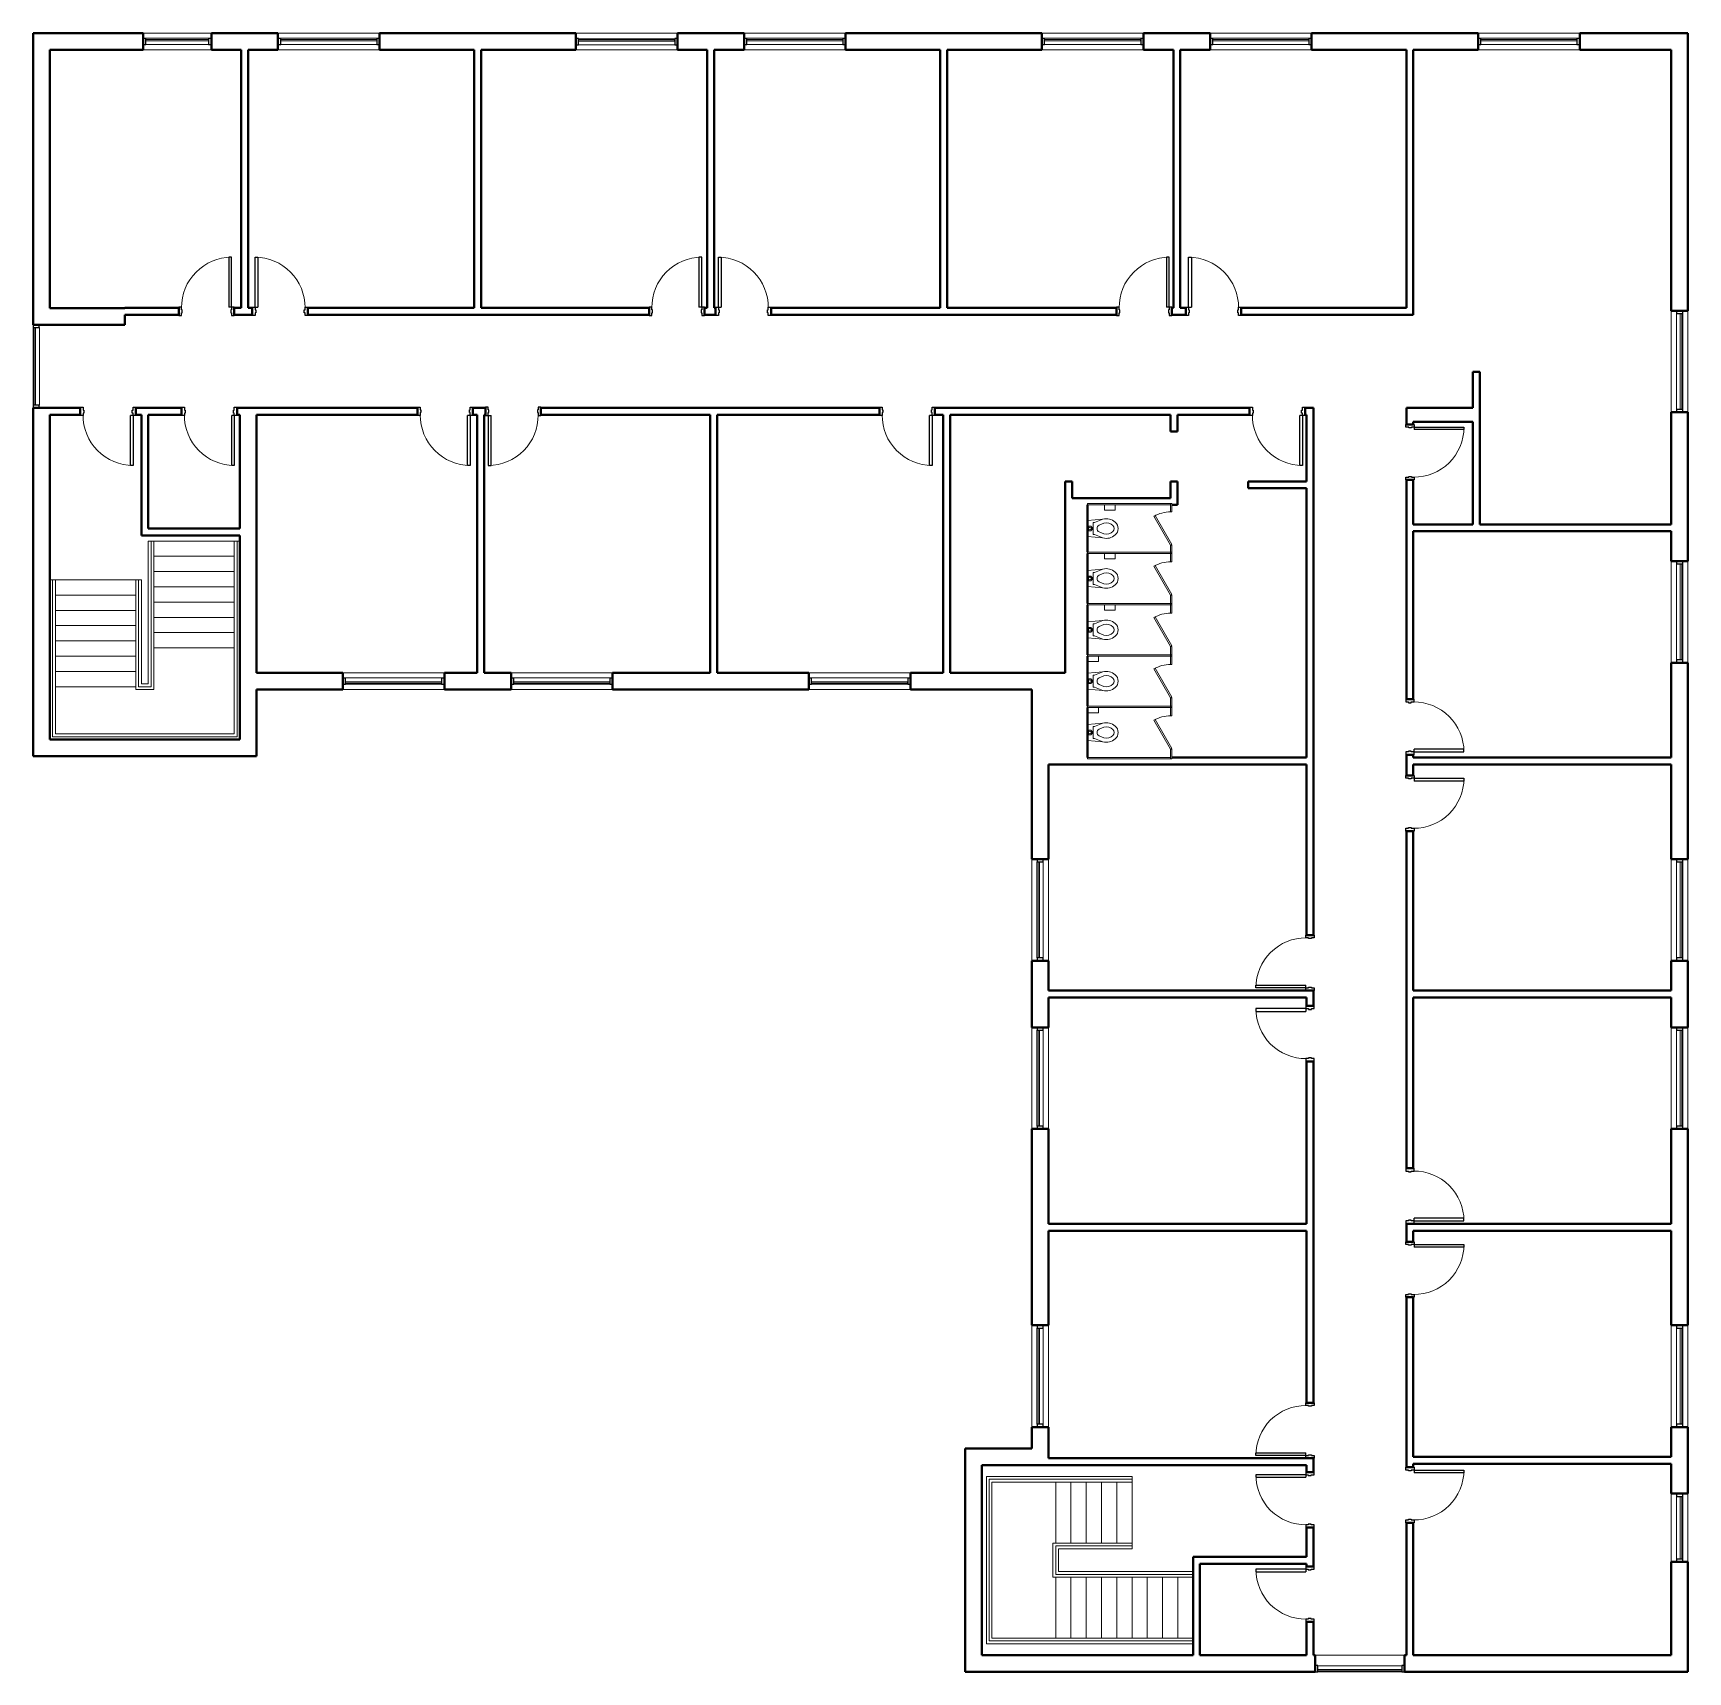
# Model space of a CAD drawing. Header units: inches. Extents: x -1064 to 129, y -175 to 1006.
import ezdxf

# ---------------------------------------------------------------- set-up
doc = ezdxf.new("R2010")
doc.units = ezdxf.units.IN
doc.header["$MEASUREMENT"] = 0
for name, color, linetype, lineweight in [('A-DOOR', 31, 'Continuous', 15), ('A-DOOR-FRAM', 31, 'Continuous', 25), ('A-FLOR-HRAL', 11, 'Continuous', 9), ('A-GLAZ-CURT', 52, 'Continuous', 9), ('A-GLAZ-CWMG', 51, 'Continuous', 9), ('A-WALL', 113, 'Continuous', 15), ('I-WALL', 2, 'Continuous', 15), ('P-SANR-FIXT', 6, 'Continuous', 9), ('Q-SPCQ', 91, 'Continuous', 9), ('S-STRS', 31, 'Continuous', 9)]:
    doc.layers.add(name, color=color, linetype=linetype, lineweight=lineweight)

# ---------------------------------------------------------------- blocks, each defined once
blk = doc.blocks.new('Railing - Railing-5181653-LEVEL 3 Map Export')
at = {"layer": 'A-FLOR-HRAL'}
for p, q in [((-639.9, -977), (-562.9, -977)), ((-639.9, -979), (-639.9, -977)), ((-562.9, -977), (-532.9, -977)), ((-532.9, -977), (-532.9, -990)), ((-639.9, -979), (-562.9, -979)), ((-611.9, -990), (-611.9, -988)), ((-534.9, -988), (-611.9, -988)), ((-532.9, -990), (-611.9, -990)), ((-562.9, -979), (-534.9, -979)), ((-534.9, -979), (-534.9, -988))]:
    blk.add_line(p, q, dxfattribs=at)
blk = doc.blocks.new('Railing - Railing-5181657-LEVEL 3 Map Export')
at = {"layer": 'A-FLOR-HRAL'}
for p, q in [((-639.9, -917), (-562.9, -917)), ((-639.9, -919), (-639.9, -917)), ((-562.9, -917), (-498.9, -917)), ((-498.9, -917), (-498.9, -1050)), ((-639.9, -919), (-562.9, -919)), ((-562.9, -919), (-500.9, -919)), ((-500.9, -919), (-500.9, -1048)), ((-611.9, -1050), (-611.9, -1048)), ((-534.9, -1048), (-611.9, -1048)), ((-500.9, -1048), (-534.9, -1048)), ((-534.9, -1050), (-611.9, -1050)), ((-498.9, -1050), (-534.9, -1050))]:
    blk.add_line(p, q, dxfattribs=at)
blk = doc.blocks.new('Door-Single_CE_ - WD Door-2_ HM Frame-5205959-LEVEL 3 Map Export')
at = {"layer": 'A-DOOR'}
for p, q in [((16, -39), (16, -3)), ((16, -3), (18, -3)), ((18, -3), (18, -39)), ((18, -39), (16, -39))]:
    blk.add_line(p, q, dxfattribs=at)
at = {"layer": 'A-DOOR', "lineweight": 25}
for p, q in [((16, -39), (16, -3)), ((18, -3), (16, -3)), ((18, -3), (18, -39)), ((18, -39), (16, -39))]:
    blk.add_line(p, q, dxfattribs=at)
at = {"layer": 'A-DOOR', "lineweight": 9}
blk.add_arc((18, -3), 36, 179.5, 270, dxfattribs=at)
blk.add_arc((18, -3), 36, 179.5, 270, dxfattribs=at)
blk.add_arc((18, -3), 36, 179.5, 270, dxfattribs=at)
blk.add_arc((18, -3), 36, 179.5, 270, dxfattribs=at)
at = {"layer": 'A-DOOR-FRAM'}
for p, q in [((-20, 3), (-18, 3)), ((-20, -3), (-20, 3)), ((-18, 3), (-18, 1)), ((-18, 1), (-17.5, 1)), ((-17.5, 1), (-17.5, -1)), ((17.5, 1), (18, 1)), ((17.5, -1), (17.5, 1)), ((18, 3), (20, 3)), ((18, 1), (18, 3)), ((20, 3), (20, -3)), ((-18, -3), (-20, -3)), ((-18, -1), (-18, -3)), ((-17.5, -1), (-18, -1)), ((18, -1), (17.5, -1)), ((18, -3), (18, -1)), ((20, -3), (18, -3))]:
    blk.add_line(p, q, dxfattribs=at)
blk = doc.blocks.new('Door-Single_CE_ - WD Door-2_ HM Frame-5205961-LEVEL 3 Map Export')
at = {"layer": 'A-DOOR'}
for p, q in [((18, 39), (16, 39)), ((16, 39), (16, 3)), ((18, 3), (18, 39)), ((16, 3), (18, 3))]:
    blk.add_line(p, q, dxfattribs=at)
at = {"layer": 'A-DOOR', "lineweight": 25}
for p, q in [((18, 39), (16, 39)), ((16, 39), (16, 3)), ((18, 3), (18, 39)), ((18, 3), (16, 3))]:
    blk.add_line(p, q, dxfattribs=at)
at = {"layer": 'A-DOOR', "lineweight": 9}
blk.add_arc((18, 3), 36, 90, 180.5, dxfattribs=at)
blk.add_arc((18, 3), 36, 90, 180.5, dxfattribs=at)
blk.add_arc((18, 3), 36, 90, 180.5, dxfattribs=at)
blk.add_arc((18, 3), 36, 90, 180.5, dxfattribs=at)
at = {"layer": 'A-DOOR-FRAM'}
for p, q in [((-18, 3), (-20, 3)), ((-20, 3), (-20, -3)), ((-18, 1), (-18, 3)), ((-17.5, 1), (-18, 1)), ((-17.5, -1), (-17.5, 1)), ((18, 1), (17.5, 1)), ((17.5, 1), (17.5, -1)), ((20, 3), (18, 3)), ((18, 3), (18, 1)), ((20, -3), (20, 3)), ((-20, -3), (-18, -3)), ((-18, -3), (-18, -1)), ((-18, -1), (-17.5, -1)), ((17.5, -1), (18, -1)), ((18, -1), (18, -3)), ((18, -3), (20, -3))]:
    blk.add_line(p, q, dxfattribs=at)
blk = doc.blocks.new('Door-Single_CE_ - HM Door-2_ HM Frame-5129110-LEVEL 3 Map Export')
at = {"layer": 'A-DOOR'}
for p, q in [((16.25, -39), (16.25, -3)), ((16.25, -3), (18, -3)), ((18, -3), (18, -39)), ((18, -39), (16.25, -39))]:
    blk.add_line(p, q, dxfattribs=at)
at = {"layer": 'A-DOOR', "lineweight": 25}
for p, q in [((16.25, -39), (16.25, -3)), ((18, -3), (16.25, -3)), ((18, -3), (18, -39)), ((18, -39), (16.25, -39))]:
    blk.add_line(p, q, dxfattribs=at)
at = {"layer": 'A-DOOR', "lineweight": 9}
blk.add_arc((18, -3), 36, 179.5, 270, dxfattribs=at)
blk.add_arc((18, -3), 36, 179.5, 270, dxfattribs=at)
blk.add_arc((18, -3), 36, 179.5, 270, dxfattribs=at)
blk.add_arc((18, -3), 36, 179.5, 270, dxfattribs=at)
at = {"layer": 'A-DOOR-FRAM'}
for p, q in [((-20, 3), (-18, 3)), ((-20, -3), (-20, 3)), ((-18, 3), (-18, 0.75)), ((-18, 0.75), (-17.5, 0.75)), ((-17.5, 0.75), (-17.5, -1.25)), ((17.5, 0.75), (18, 0.75)), ((17.5, -1.25), (17.5, 0.75)), ((18, 3), (20, 3)), ((18, 0.75), (18, 3)), ((20, 3), (20, -3)), ((-18, -3), (-20, -3)), ((-18, -1.25), (-18, -3)), ((-17.5, -1.25), (-18, -1.25)), ((18, -1.25), (17.5, -1.25)), ((18, -3), (18, -1.25)), ((20, -3), (18, -3))]:
    blk.add_line(p, q, dxfattribs=at)
blk = doc.blocks.new('Door-Single_CE_ - HM Door-2_ HM Frame-5129600-LEVEL 3 Map Export')
at = {"layer": 'A-DOOR'}
for p, q in [((18, 39), (16.25, 39)), ((16.25, 39), (16.25, 3)), ((18, 3), (18, 39)), ((16.25, 3), (18, 3))]:
    blk.add_line(p, q, dxfattribs=at)
at = {"layer": 'A-DOOR', "lineweight": 25}
for p, q in [((18, 39), (16.25, 39)), ((16.25, 39), (16.25, 3)), ((18, 3), (18, 39)), ((18, 3), (16.25, 3))]:
    blk.add_line(p, q, dxfattribs=at)
at = {"layer": 'A-DOOR', "lineweight": 9}
blk.add_arc((18, 3), 36, 90, 180.5, dxfattribs=at)
blk.add_arc((18, 3), 36, 90, 180.5, dxfattribs=at)
blk.add_arc((18, 3), 36, 90, 180.5, dxfattribs=at)
blk.add_arc((18, 3), 36, 90, 180.5, dxfattribs=at)
at = {"layer": 'A-DOOR-FRAM'}
for p, q in [((-18, 3), (-20, 3)), ((-20, 3), (-20, -3)), ((-18, 1.25), (-18, 3)), ((-17.5, 1.25), (-18, 1.25)), ((-17.5, -0.75), (-17.5, 1.25)), ((18, 1.25), (17.5, 1.25)), ((17.5, 1.25), (17.5, -0.75)), ((20, 3), (18, 3)), ((18, 3), (18, 1.25)), ((20, -3), (20, 3)), ((-20, -3), (-18, -3)), ((-18, -3), (-18, -0.75)), ((-18, -0.75), (-17.5, -0.75)), ((17.5, -0.75), (18, -0.75)), ((18, -0.75), (18, -3)), ((18, -3), (20, -3))]:
    blk.add_line(p, q, dxfattribs=at)
blk = doc.blocks.new('System Panel - zGlazed-5195753-LEVEL 3 Map Export')
at = {"layer": 'A-GLAZ-CURT', "lineweight": 15}
for p, q in [((27.875, 1.5), (-27.875, 1.5)), ((-27.875, 1.5), (-27.875, 0.5)), ((-27.875, 0.5), (27.875, 0.5)), ((27.875, 0.5), (27.875, 1.5))]:
    blk.add_line(p, q, dxfattribs=at)
blk = doc.blocks.new('Rectangular Mullion - 4 1_2_ x 2_ Rectangular_CE_-5195752-LEVEL 3 Map Export')
at = {"layer": 'A-GLAZ-CWMG'}
for p, q in [((-1064, 793.7), (-1064, 737.9)), ((-1059.5, 793.7), (-1059.5, 737.9))]:
    blk.add_line(p, q, dxfattribs=at)
blk = doc.blocks.new('Rectangular Mullion - 4 1_2_ x 2_ Rectangular_CE_-5181224-LEVEL 3 Map Export')
at = {"layer": 'A-GLAZ-CWMG', "lineweight": 25}
for p, q in [((-2, 2.25), (0, 2.25)), ((-2, -2.25), (-2, 2.25)), ((0, 2.25), (0, -2.25)), ((0, -2.25), (-2, -2.25))]:
    blk.add_line(p, q, dxfattribs=at)
blk = doc.blocks.new('Rectangular Mullion - 4 1_2_ x 2_ Rectangular_CE_-5181225-LEVEL 3 Map Export')
at = {"layer": 'A-GLAZ-CWMG', "lineweight": 25}
for p, q in [((0, 2.25), (-2, 2.25)), ((-2, 2.25), (-2, -2.25)), ((0, -2.25), (0, 2.25)), ((-2, -2.25), (0, -2.25))]:
    blk.add_line(p, q, dxfattribs=at)
blk = doc.blocks.new('System Panel - zGlazed-5180696-LEVEL 3 Map Export')
at = {"layer": 'A-GLAZ-CURT', "lineweight": 15}
for p, q in [((22.625, 1.5), (-22.625, 1.5)), ((-22.625, 1.5), (-22.625, 0.5)), ((-22.625, 0.5), (22.625, 0.5)), ((22.625, 0.5), (22.625, 1.5))]:
    blk.add_line(p, q, dxfattribs=at)
blk = doc.blocks.new('Rectangular Mullion - 4 1_2_ x 2_ Rectangular_CE_-5139368-LEVEL 3 Map Export')
at = {"layer": 'A-GLAZ-CWMG'}
for p, q in [((-937.5, 1002.2), (-982.8, 1002.2)), ((-937.5, 997.7), (-982.8, 997.7))]:
    blk.add_line(p, q, dxfattribs=at)
blk = doc.blocks.new('Rectangular Mullion - 4 1_2_ x 2_ Rectangular_CE_-5180646-LEVEL 3 Map Export')
at = {"layer": 'A-GLAZ-CWMG', "lineweight": 25}
for p, q in [((-2, 2.25), (0, 2.25)), ((-2, -2.25), (-2, 2.25)), ((0, 2.25), (0, -2.25)), ((0, -2.25), (-2, -2.25))]:
    blk.add_line(p, q, dxfattribs=at)
blk = doc.blocks.new('Rectangular Mullion - 4 1_2_ x 2_ Rectangular_CE_-5180647-LEVEL 3 Map Export')
at = {"layer": 'A-GLAZ-CWMG', "lineweight": 25}
for p, q in [((0, 2.25), (-2, 2.25)), ((-2, 2.25), (-2, -2.25)), ((0, -2.25), (0, 2.25)), ((-2, -2.25), (0, -2.25))]:
    blk.add_line(p, q, dxfattribs=at)
blk = doc.blocks.new('System Panel - zGlazed-5180645-LEVEL 3 Map Export')
at = {"layer": 'A-GLAZ-CURT', "lineweight": 15}
for p, q in [((34.625, 1.5), (-34.625, 1.5)), ((-34.625, 1.5), (-34.625, 0.5)), ((-34.625, 0.5), (34.625, 0.5)), ((34.625, 0.5), (34.625, 1.5))]:
    blk.add_line(p, q, dxfattribs=at)
blk = doc.blocks.new('Rectangular Mullion - 4 1_2_ x 2_ Rectangular_CE_-5139571-LEVEL 3 Map Export')
at = {"layer": 'A-GLAZ-CWMG'}
for p, q in [((-816.3, 1002.2), (-885.5, 1002.2)), ((-816.3, 997.7), (-885.5, 997.7))]:
    blk.add_line(p, q, dxfattribs=at)
blk = doc.blocks.new('System Panel - zGlazed-5196607-LEVEL 3 Map Export')
at = {"layer": 'A-GLAZ-CURT', "lineweight": 15}
for p, q in [((30.25, 1.5), (-30.25, 1.5)), ((-30.25, 1.5), (-30.25, 0.5)), ((-30.25, 0.5), (30.25, 0.5)), ((30.25, 0.5), (30.25, 1.5))]:
    blk.add_line(p, q, dxfattribs=at)
blk = doc.blocks.new('Rectangular Mullion - 4 1_2_ x 2_ Rectangular_CE_-5196606-LEVEL 3 Map Export')
at = {"layer": 'A-GLAZ-CWMG'}
for p, q in [((-137.8, -170.6), (-77.3, -170.6)), ((-137.8, -175.1), (-77.3, -175.1))]:
    blk.add_line(p, q, dxfattribs=at)
blk = doc.blocks.new('Railing - Railing-5196301-LEVEL 3 Map Export')
at = {"layer": 'A-FLOR-HRAL'}
for p, q in [((104.8, -227.8), (104.8, -326.8)), ((106.8, -227.8), (106.8, -326.8)), ((82.3, -271.8), (84.3, -271.8)), ((82.3, -328.8), (82.3, -271.8)), ((84.3, -326.8), (84.3, -271.8)), ((106.8, -328.8), (82.3, -328.8)), ((104.8, -326.8), (84.3, -326.8)), ((106.8, -326.8), (106.8, -328.8))]:
    blk.add_line(p, q, dxfattribs=at)
blk = doc.blocks.new('Railing - Railing-5196305-LEVEL 3 Map Export')
at = {"layer": 'A-FLOR-HRAL'}
for p, q in [((150.8, -227.8), (150.8, -326.8)), ((152.8, -227.8), (152.8, -326.8)), ((36.3, -271.8), (38.3, -271.8)), ((36.3, -326.8), (36.3, -271.8)), ((38.3, -326.8), (38.3, -271.8)), ((36.3, -374.8), (36.3, -326.8)), ((38.3, -372.8), (38.3, -326.8)), ((150.8, -326.8), (150.8, -372.8)), ((152.8, -326.8), (152.8, -374.8)), ((152.8, -374.8), (36.3, -374.8)), ((150.8, -372.8), (38.3, -372.8))]:
    blk.add_line(p, q, dxfattribs=at)
blk = doc.blocks.new('Toilet_Stall_Std_CE_ - Adj-5183610-LEVEL 3 Map Export')
at = {"layer": 'Q-SPCQ'}
for p, q in [((-12, 81), (-19, 81)), ((-19, 81), (-19, 80)), ((-19, 80), (-19, 20)), ((-19, 80), (-12, 80)), ((-18, 20), (-18, 80)), ((-12, 80), (-12, 81)), ((11.5, 80.9), (-9.3, 68.9)), ((-8.8, 68), (12, 80)), ((12, 80), (11.5, 80.9)), ((12, 81), (12, 80)), ((19, 81), (12, 81)), ((12, 80), (19, 80)), ((18, 80), (18, 20)), ((19, 80), (19, 81)), ((19, 20), (19, 80)), ((-9.3, 68.9), (-8.8, 68)), ((-19, 20), (-18, 20)), ((18, 20), (19, 20))]:
    blk.add_line(p, q, dxfattribs=at)
blk.add_arc((12, 80), 24, 180, 210, dxfattribs=at)
blk = doc.blocks.new('RR Access_Toilet Napkin Disposal_CE_ - SND-1-888218-LEVEL 3 Map Export')
at = {"layer": 'Q-SPCQ'}
for p, q in [((-3.75, 3.8125), (-3.75, 0)), ((-3.75, 0), (-3.75, 3.8125)), ((-3.75, 0), (3.75, 0)), ((-3.75, 0), (3.75, 0)), ((3.75, 0), (-3.75, 0)), ((3.75, 0), (3.75, 3.8125)), ((3.75, 0), (3.75, 3.8125)), ((3.75, 3.8125), (3.75, 0))]:
    blk.add_line(p, q, dxfattribs=at)
blk = doc.blocks.new('Toilet_Wall Hung_CE_ - STN-888222-LEVEL 3 Map Export')
at = {"layer": 'P-SANR-FIXT', "color": 8}
for p, q in [((-5.8, 0), (-6.7, -11.1)), ((-6.7, -11.1), (-5.8, 0)), ((-6.7, -11.1), (-4.3, -5.1)), ((-4.3, -4.3), (4.3, -4.3)), ((-4.3, -5.1), (-4.3, -4.3)), ((-3.9, -12), (-2.5, -8.5)), ((3.9, -12), (2.5, -8.5)), ((4.3, -4.3), (4.3, -5.1)), ((6.7, -11.1), (4.3, -5.1)), ((6.7, -11.1), (5.8, 0)), ((6.7, -11.1), (5.8, 0))]:
    blk.add_line(p, q, dxfattribs=at)
for centre, radius, start, end in [((2.6, -13.7), 9.68, 164.0703, 221.9297), ((0, -9.9), 2.85, 29.2965, 150.7035), ((0, -1.8), 1.77, 0, 180), ((0, -1.8), 1.75, 90, 238.6546), ((0, -1.8), 1.77, 180, 0), ((0, -1.8), 0.97, 90, 270), ((0, -1.8), 1.75, 242.3257, 267.223), ((0, -1.8), 1.75, 300.6426, 90), ((0, -1.8), 0.97, 270, 90), ((0, -1.8), 1.75, 272.6686, 297.9922), ((-2.6, -13.7), 9.68, 318.0703, 15.9297), ((0, -16), 6.23, 221.9297, 318.0703), ((2.6, -13.7), 6.68, 165.3091, 225.452), ((0, -16.3), 3.01, 225.452, 315.452), ((-2.6, -13.7), 6.68, 314.548, 14.6909)]:
    blk.add_arc(centre, radius, start, end, dxfattribs=at)
blk = doc.blocks.new('Toilet_Stall_Std_CE_ - Adj-5183939-LEVEL 3 Map Export')
at = {"layer": 'Q-SPCQ'}
for p, q in [((-12, 69), (-19, 69)), ((-19, 69), (-19, 68)), ((-19, 68), (-19, 8)), ((-19, 68), (-12, 68)), ((-18, 8), (-18, 68)), ((-12, 68), (-12, 69)), ((11.5, 68.9), (-9.3, 56.9)), ((-8.8, 56), (12, 68)), ((12, 68), (11.5, 68.9)), ((12, 69), (12, 68)), ((19, 69), (12, 69)), ((12, 68), (19, 68)), ((18, 68), (18, 8)), ((19, 68), (19, 69)), ((19, 8), (19, 68)), ((-9.3, 56.9), (-8.8, 56)), ((-19, 8), (-18, 8)), ((18, 8), (19, 8))]:
    blk.add_line(p, q, dxfattribs=at)
blk.add_arc((12, 68), 24, 180, 210, dxfattribs=at)
blk = doc.blocks.new('Toilet_Stall_Std_CE_ - Adj-5195183-LEVEL 3 Map Export')
at = {"layer": 'Q-SPCQ'}
for p, q in [((-12, 69), (-18, 69)), ((-18, 69), (-18, 68)), ((-18, 68), (-18, 8)), ((-18, 68), (-12, 68)), ((-17, 8), (-17, 68)), ((-12, 68), (-12, 69)), ((11.5, 68.9), (-9.3, 56.9)), ((-8.8, 56), (12, 68)), ((12, 68), (11.5, 68.9)), ((12, 69), (12, 68)), ((18, 69), (12, 69)), ((12, 68), (18, 68)), ((17, 68), (17, 8)), ((18, 68), (18, 69)), ((18, 8), (18, 68)), ((-9.3, 56.9), (-8.8, 56)), ((-18, 8), (-17, 8)), ((17, 8), (18, 8))]:
    blk.add_line(p, q, dxfattribs=at)
blk.add_arc((12, 68), 24, 180, 210, dxfattribs=at)

msp = doc.modelspace()

# ---------------------------------------------------------------- linework, layer by layer
at = {"layer": 'A-WALL', "lineweight": 40}
for p, q in [((-1064, 1005.9), (-1064, 795.7)), ((-984.8, 1005.9), (-1064, 1005.9)), ((-984.8, 993.9), (-984.8, 1005.9)), ((-887.5, 1005.9), (-935.5, 1005.9)), ((-935.5, 1005.9), (-935.5, 993.9)), ((-887.5, 993.9), (-887.5, 1005.9)), ((-672.8, 1005.9), (-814.3, 1005.9)), ((-814.3, 1005.9), (-814.3, 993.9)), ((-672.8, 993.9), (-672.8, 1005.9)), ((-551.5, 1005.9), (-599.5, 1005.9)), ((-599.5, 1005.9), (-599.5, 993.9)), ((-551.5, 993.9), (-551.5, 1005.9)), ((-336.8, 1005.9), (-478.3, 1005.9)), ((-478.3, 1005.9), (-478.3, 993.9)), ((-336.8, 993.9), (-336.8, 1005.9)), ((-215.5, 1005.9), (-263.5, 1005.9)), ((-263.5, 1005.9), (-263.5, 993.9)), ((-215.5, 993.9), (-215.5, 1005.9)), ((-22.3, 1005.9), (-142.3, 1005.9)), ((-142.3, 1005.9), (-142.3, 993.9)), ((-22.3, 993.9), (-22.3, 1005.9)), ((129, 1005.9), (51, 1005.9)), ((51, 1005.9), (51, 993.9)), ((129, 805.9), (129, 1005.9)), ((-1052, 807.7), (-1052, 993.9)), ((-1052, 993.9), (-984.8, 993.9)), ((-935.5, 993.9), (-914, 993.9)), ((-909, 993.9), (-887.5, 993.9)), ((-814.3, 993.9), (-746, 993.9)), ((-741, 993.9), (-672.8, 993.9)), ((-599.5, 993.9), (-578, 993.9)), ((-573, 993.9), (-551.5, 993.9)), ((-478.3, 993.9), (-410, 993.9)), ((-405, 993.9), (-336.8, 993.9)), ((-263.5, 993.9), (-242, 993.9)), ((-237, 993.9), (-215.5, 993.9)), ((-142.3, 993.9), (-74, 993.9)), ((-69, 993.9), (-22.3, 993.9)), ((51, 993.9), (117, 993.9)), ((117, 993.9), (117, 805.9)), ((-998, 807.7), (-1052, 807.7)), ((-998, 795.7), (-998, 802.9)), ((117, 805.9), (129, 805.9)), ((-1064, 795.7), (-998, 795.7)), ((-1052, 735.9), (-1064, 735.9)), ((-1064, 735.9), (-1064, 484.9)), ((-1052, 496.9), (-1052, 730.9)), ((-915, 730.9), (-915, 648.9)), ((-903, 544.9), (-903, 730.9)), ((-26, 735.9), (-74, 735.9)), ((-74, 735.9), (-74, 725.9)), ((117, 732.7), (117, 651.9)), ((129, 732.7), (117, 732.7)), ((129, 625.4), (129, 732.7)), ((-69, 725.9), (-26, 725.9)), ((-320, 670.9), (-320, 544.9)), ((-304, 670.9), (-315, 670.9)), ((-304, 631.9), (-304, 665.9)), ((117, 646.9), (117, 625.4)), ((-915, 643.9), (-915, 496.9)), ((-304, 594.9), (-304, 630.9)), ((117, 625.4), (129, 625.4)), ((-304, 557.9), (-304, 593.9)), ((-304, 520.9), (-304, 556.9)), ((117, 552.2), (117, 483.9)), ((129, 552.2), (117, 552.2)), ((129, 410.7), (129, 552.2)), ((-840.8, 544.9), (-903, 544.9)), ((-840.8, 532.9), (-840.8, 544.9)), ((-743.9, 544.9), (-767.5, 544.9)), ((-767.5, 544.9), (-767.5, 532.9)), ((-719.5, 544.9), (-738.9, 544.9)), ((-719.5, 532.9), (-719.5, 544.9)), ((-575.9, 544.9), (-646.3, 544.9)), ((-646.3, 544.9), (-646.3, 532.9)), ((-504.8, 544.9), (-570.9, 544.9)), ((-504.8, 532.9), (-504.8, 544.9)), ((-407.9, 544.9), (-431.5, 544.9)), ((-431.5, 544.9), (-431.5, 532.9)), ((-320, 544.9), (-402.9, 544.9)), ((-903, 532.9), (-840.8, 532.9)), ((-903, 484.9), (-903, 532.9)), ((-767.5, 532.9), (-719.5, 532.9)), ((-646.3, 532.9), (-504.8, 532.9)), ((-431.5, 532.9), (-344, 532.9)), ((-344, 532.9), (-344, 410.7)), ((-304, 483.9), (-304, 519.9)), ((-915, 496.9), (-1052, 496.9)), ((-1064, 484.9), (-903, 484.9)), ((-332, 410.7), (-332, 478.9)), ((117, 478.9), (117, 410.7)), ((-344, 410.7), (-332, 410.7)), ((117, 410.7), (129, 410.7)), ((-332, 337.4), (-344, 337.4)), ((-344, 337.4), (-344, 289.4)), ((-332, 315.9), (-332, 337.4)), ((117, 337.4), (117, 315.9)), ((129, 337.4), (117, 337.4)), ((129, 289.4), (129, 337.4)), ((-332, 289.4), (-332, 310.9)), ((117, 310.9), (117, 289.4)), ((-344, 289.4), (-332, 289.4)), ((117, 289.4), (129, 289.4)), ((-332, 216.2), (-344, 216.2)), ((-344, 216.2), (-344, 74.7)), ((-332, 147.9), (-332, 216.2)), ((117, 216.2), (117, 147.9)), ((129, 216.2), (117, 216.2)), ((129, 74.7), (129, 216.2)), ((-332, 74.7), (-332, 142.9)), ((117, 142.9), (117, 74.7)), ((-344, 74.7), (-332, 74.7)), ((117, 74.7), (129, 74.7)), ((-332, 1.4), (-344, 1.4)), ((-344, 1.4), (-344, -14.1)), ((-332, -21.1), (-332, 1.4)), ((117, 1.4), (117, -20.1)), ((129, 1.4), (117, 1.4)), ((129, -46.6), (129, 1.4)), ((-392, -14.1), (-392, -175.1)), ((-344, -14.1), (-392, -14.1)), ((-380, -163.1), (-380, -26.1)), ((-380, -26.1), (-332, -26.1)), ((117, -25.1), (117, -46.6)), ((117, -46.6), (129, -46.6)), ((117, -95.8), (117, -163.1)), ((129, -95.8), (117, -95.8)), ((129, -175.1), (129, -95.8)), ((-227.8, -163.1), (-380, -163.1)), ((-146, -163.1), (-222.8, -163.1)), ((-139.8, -163.1), (-141, -163.1)), ((-139.8, -175.1), (-139.8, -163.1)), ((-74, -163.1), (-75.3, -163.1)), ((-75.3, -163.1), (-75.3, -175.1)), ((117, -163.1), (-69, -163.1)), ((-392, -175.1), (-139.8, -175.1)), ((-75.3, -175.1), (129, -175.1))]:
    msp.add_line(p, q, dxfattribs=at)
at = {"layer": 'A-WALL'}
for p, q in [((-984.8, 1005.9), (-935.5, 1005.9)), ((-887.5, 1005.9), (-814.3, 1005.9)), ((-672.8, 1005.9), (-599.5, 1005.9)), ((-551.5, 1005.9), (-478.3, 1005.9)), ((-336.8, 1005.9), (-263.5, 1005.9)), ((-215.5, 1005.9), (-142.3, 1005.9)), ((-22.3, 1005.9), (51, 1005.9)), ((-935.5, 993.9), (-984.8, 993.9)), ((-814.3, 993.9), (-887.5, 993.9)), ((-599.5, 993.9), (-672.8, 993.9)), ((-478.3, 993.9), (-551.5, 993.9)), ((-263.5, 993.9), (-336.8, 993.9)), ((-142.3, 993.9), (-215.5, 993.9)), ((51, 993.9), (-22.3, 993.9)), ((117, 732.7), (117, 805.9)), ((129, 805.9), (129, 732.7)), ((117, 552.2), (117, 625.4)), ((129, 625.4), (129, 552.2)), ((-840.8, 544.9), (-767.5, 544.9)), ((-719.5, 544.9), (-646.3, 544.9)), ((-504.8, 544.9), (-431.5, 544.9)), ((-767.5, 532.9), (-840.8, 532.9)), ((-646.3, 532.9), (-719.5, 532.9)), ((-431.5, 532.9), (-504.8, 532.9)), ((-344, 337.4), (-344, 410.7)), ((-332, 410.7), (-332, 337.4)), ((117, 337.4), (117, 410.7)), ((129, 410.7), (129, 337.4)), ((-344, 216.2), (-344, 289.4)), ((-332, 289.4), (-332, 216.2)), ((117, 216.2), (117, 289.4)), ((129, 289.4), (129, 216.2)), ((-344, 1.4), (-344, 74.7)), ((-332, 74.7), (-332, 1.4)), ((117, 1.4), (117, 74.7)), ((129, 74.7), (129, 1.4)), ((117, -95.8), (117, -46.6)), ((129, -46.6), (129, -95.8)), ((-139.8, -163.1), (-75.3, -163.1))]:
    msp.add_line(p, q, dxfattribs=at)
at = {"layer": 'I-WALL', "lineweight": 40}
for p, q in [((-914, 993.9), (-914, 807.9)), ((-909, 807.9), (-909, 993.9)), ((-746, 993.9), (-746, 807.9)), ((-741, 807.9), (-741, 993.9)), ((-578, 993.9), (-578, 807.9)), ((-573, 807.9), (-573, 993.9)), ((-410, 993.9), (-410, 807.9)), ((-405, 807.9), (-405, 993.9)), ((-242, 993.9), (-242, 807.9)), ((-237, 807.9), (-237, 993.9)), ((-74, 993.9), (-74, 807.9)), ((-69, 802.9), (-69, 993.9)), ((-959, 807.9), (-998, 807.9)), ((-998, 807.9), (-998, 807.7)), ((-998, 802.9), (-959, 802.9)), ((-959, 802.9), (-959, 807.9)), ((-914, 807.9), (-919, 807.9)), ((-919, 807.9), (-919, 802.9)), ((-919, 802.9), (-906, 802.9)), ((-906, 807.9), (-909, 807.9)), ((-906, 802.9), (-906, 807.9)), ((-746, 807.9), (-866, 807.9)), ((-866, 807.9), (-866, 802.9)), ((-866, 802.9), (-620, 802.9)), ((-620, 807.9), (-741, 807.9)), ((-620, 802.9), (-620, 807.9)), ((-578, 807.9), (-580, 807.9)), ((-580, 807.9), (-580, 802.9)), ((-580, 802.9), (-572, 802.9)), ((-572, 807.9), (-573, 807.9)), ((-572, 802.9), (-572, 807.9)), ((-410, 807.9), (-532, 807.9)), ((-532, 807.9), (-532, 802.9)), ((-532, 802.9), (-283, 802.9)), ((-283, 807.9), (-405, 807.9)), ((-283, 802.9), (-283, 807.9)), ((-242, 807.9), (-243, 807.9)), ((-243, 807.9), (-243, 802.9)), ((-243, 802.9), (-233, 802.9)), ((-233, 807.9), (-237, 807.9)), ((-233, 802.9), (-233, 807.9)), ((-74, 807.9), (-193, 807.9)), ((-193, 807.9), (-193, 802.9)), ((-193, 802.9), (-69, 802.9)), ((-26, 761.9), (-26, 735.9)), ((-21, 761.9), (-26, 761.9)), ((-21, 651.9), (-21, 761.9)), ((-1030, 735.9), (-1052, 735.9)), ((-1052, 730.9), (-1030, 730.9)), ((-1030, 730.9), (-1030, 735.9)), ((-957, 735.9), (-990, 735.9)), ((-990, 735.9), (-990, 730.9)), ((-990, 730.9), (-986, 730.9)), ((-986, 730.9), (-986, 643.9)), ((-981, 730.9), (-957, 730.9)), ((-981, 648.9), (-981, 730.9)), ((-957, 730.9), (-957, 735.9)), ((-786.9, 735.9), (-917, 735.9)), ((-917, 735.9), (-917, 730.9)), ((-917, 730.9), (-915, 730.9)), ((-903, 730.9), (-786.9, 730.9)), ((-786.9, 730.9), (-786.9, 735.9)), ((-737.9, 735.9), (-746.9, 735.9)), ((-746.9, 735.9), (-746.9, 730.9)), ((-746.9, 730.9), (-743.9, 730.9)), ((-743.9, 730.9), (-743.9, 544.9)), ((-738.9, 730.9), (-737.9, 730.9)), ((-738.9, 544.9), (-738.9, 730.9)), ((-737.9, 730.9), (-737.9, 735.9)), ((-453.9, 735.9), (-697.9, 735.9)), ((-697.9, 735.9), (-697.9, 730.9)), ((-697.9, 730.9), (-575.9, 730.9)), ((-575.9, 730.9), (-575.9, 544.9)), ((-570.9, 730.9), (-453.9, 730.9)), ((-570.9, 544.9), (-570.9, 730.9)), ((-453.9, 730.9), (-453.9, 735.9)), ((-187, 735.9), (-413.9, 735.9)), ((-413.9, 735.9), (-413.9, 730.9)), ((-413.9, 730.9), (-407.9, 730.9)), ((-407.9, 730.9), (-407.9, 544.9)), ((-402.9, 730.9), (-244, 730.9)), ((-402.9, 544.9), (-402.9, 730.9)), ((-244, 730.9), (-244, 718.9)), ((-239, 730.9), (-187, 730.9)), ((-239, 718.9), (-239, 730.9)), ((-187, 730.9), (-187, 735.9)), ((-141, 735.9), (-147, 735.9)), ((-147, 735.9), (-147, 730.9)), ((-147, 730.9), (-146, 730.9)), ((-146, 730.9), (-146, 682.9)), ((-141, 355.9), (-141, 735.9)), ((-244, 718.9), (-239, 718.9)), ((-74, 725.9), (-74, 723.9)), ((-74, 723.9), (-69, 723.9)), ((-69, 723.9), (-69, 725.9)), ((-26, 725.9), (-26, 651.9)), ((-315, 682.9), (-320, 682.9)), ((-320, 682.9), (-320, 670.9)), ((-315, 670.9), (-315, 682.9)), ((-244, 682.9), (-244, 670.9)), ((-239, 682.9), (-244, 682.9)), ((-239, 665.9), (-239, 682.9)), ((-146, 682.9), (-188, 682.9)), ((-188, 682.9), (-188, 677.9)), ((-69, 683.9), (-74, 683.9)), ((-74, 683.9), (-74, 525.9)), ((-69, 651.9), (-69, 683.9)), ((-244, 670.9), (-304, 670.9)), ((-188, 677.9), (-146, 677.9)), ((-146, 677.9), (-146, 483.9)), ((-243, 665.9), (-239, 665.9)), ((-915, 648.9), (-981, 648.9)), ((-26, 651.9), (-69, 651.9)), ((-69, 525.9), (-69, 646.9)), ((-69, 646.9), (117, 646.9)), ((117, 651.9), (-21, 651.9)), ((-986, 643.9), (-915, 643.9)), ((-74, 525.9), (-69, 525.9)), ((-332, 478.9), (-146, 478.9)), ((-146, 483.9), (-243, 483.9)), ((-146, 478.9), (-146, 355.9)), ((-69, 485.9), (-74, 485.9)), ((-74, 485.9), (-74, 470.9)), ((-69, 483.9), (-69, 485.9)), ((117, 483.9), (-69, 483.9)), ((-69, 470.9), (-69, 478.9)), ((-69, 478.9), (117, 478.9)), ((-74, 470.9), (-69, 470.9)), ((-69, 430.9), (-74, 430.9)), ((-74, 430.9), (-74, 187.9)), ((-69, 315.9), (-69, 430.9)), ((-146, 355.9), (-141, 355.9)), ((-141, 315.9), (-332, 315.9)), ((-332, 310.9), (-146, 310.9)), ((-146, 310.9), (-146, 304.9)), ((-141, 304.9), (-141, 315.9)), ((117, 315.9), (-69, 315.9)), ((-69, 187.9), (-69, 310.9)), ((-69, 310.9), (117, 310.9)), ((-146, 304.9), (-141, 304.9)), ((-141, 264.9), (-146, 264.9)), ((-146, 264.9), (-146, 147.9)), ((-141, 18.9), (-141, 264.9)), ((-74, 187.9), (-69, 187.9)), ((-146, 147.9), (-332, 147.9)), ((-74, 147.9), (-74, 134.9)), ((117, 147.9), (-74, 147.9)), ((-332, 142.9), (-146, 142.9)), ((-146, 142.9), (-146, 18.9)), ((-74, 134.9), (-69, 134.9)), ((-69, 134.9), (-69, 142.9)), ((-69, 142.9), (117, 142.9)), ((-69, 94.9), (-74, 94.9)), ((-74, 94.9), (-74, -27.6)), ((-69, -20.1), (-69, 94.9)), ((-146, 18.9), (-141, 18.9)), ((-141, -21.1), (-332, -21.1)), ((-141, -31.1), (-141, -21.1)), ((117, -20.1), (-69, -20.1)), ((-332, -26.1), (-146, -26.1)), ((-146, -26.1), (-146, -31.1)), ((-146, -31.1), (-141, -31.1)), ((-74, -27.6), (-69, -27.6)), ((-69, -25.1), (117, -25.1)), ((-69, -27.6), (-69, -25.1)), ((-141, -71.1), (-146, -71.1)), ((-146, -71.1), (-146, -92.1)), ((-141, -99.1), (-141, -71.1)), ((-69, -67.6), (-74, -67.6)), ((-74, -67.6), (-74, -163.1)), ((-69, -163.1), (-69, -67.6)), ((-146, -92.1), (-227.8, -92.1)), ((-227.8, -92.1), (-227.8, -163.1)), ((-222.8, -97.1), (-146, -97.1)), ((-222.8, -163.1), (-222.8, -97.1)), ((-146, -97.1), (-146, -99.1)), ((-146, -99.1), (-141, -99.1)), ((-141, -139.1), (-146, -139.1)), ((-146, -139.1), (-146, -163.1)), ((-141, -163.1), (-141, -139.1))]:
    msp.add_line(p, q, dxfattribs=at)
at = {"layer": 'S-STRS'}
for p, q in [((-979, 639.9), (-981, 639.9)), ((-981, 639.9), (-981, 560.5)), ((-919, 639.9), (-977, 639.9)), ((-915, 639.9), (-917, 639.9)), ((-919, 628.9), (-977, 628.9)), ((-1050, 611.9), (-1052, 611.9)), ((-1048, 611.9), (-990, 611.9)), ((-986, 611.9), (-988, 611.9)), ((-986, 536.9), (-986, 611.9)), ((-919, 617.9), (-977, 617.9)), ((-1048, 600.9), (-990, 600.9)), ((-919, 606.9), (-977, 606.9)), ((-1048, 589.9), (-990, 589.9)), ((-919, 595.9), (-977, 595.9)), ((-919, 584.9), (-977, 584.9)), ((-1048, 578.9), (-990, 578.9)), ((-919, 573.9), (-977, 573.9)), ((-1048, 567.9), (-990, 567.9)), ((-919, 562.9), (-977, 562.9)), ((-1048, 556.9), (-990, 556.9)), ((-981, 560.5), (-981, 536.9)), ((-1048, 545.9), (-990, 545.9)), ((-981, 536.9), (-986, 536.9)), ((-1048, 534.9), (-990, 534.9)), ((-376.8, -34.3), (-376.8, -154.8)), ((-335.5, -34.3), (-376.8, -34.3)), ((-335.5, -34.3), (-271.8, -34.3)), ((-271.8, -36.3), (-271.8, -34.3)), ((-326.8, -38.3), (-326.8, -82.3)), ((-315.8, -38.3), (-315.8, -82.3)), ((-304.8, -38.3), (-304.8, -82.3)), ((-293.8, -38.3), (-293.8, -82.3)), ((-282.8, -38.3), (-282.8, -82.3)), ((-271.8, -38.3), (-271.8, -82.3)), ((-324.8, -86.3), (-271.8, -86.3)), ((-324.8, -102.8), (-324.8, -86.3)), ((-271.8, -86.3), (-271.8, -84.3)), ((-326.8, -150.8), (-326.8, -106.8)), ((-227.8, -102.8), (-324.8, -102.8)), ((-315.8, -150.8), (-315.8, -106.8)), ((-304.8, -150.8), (-304.8, -106.8)), ((-293.8, -150.8), (-293.8, -106.8)), ((-282.8, -150.8), (-282.8, -106.8)), ((-271.8, -150.8), (-271.8, -106.8)), ((-260.8, -150.8), (-260.8, -106.8)), ((-249.8, -150.8), (-249.8, -106.8)), ((-238.8, -150.8), (-238.8, -106.8)), ((-376.8, -154.8), (-329.1, -154.8)), ((-227.8, -154.8), (-329.1, -154.8))]:
    msp.add_line(p, q, dxfattribs=at)

# ---------------------------------------------------------------- block references
at = {"layer": 'A-DOOR', "lineweight": 9}
for name, p in [('Door-Single_CE_ - WD Door-2_ HM Frame-5205961-LEVEL 3 Map Export', (-939, 805.4)), ('Door-Single_CE_ - WD Door-2_ HM Frame-5205961-LEVEL 3 Map Export', (-600, 805.4)), ('Door-Single_CE_ - WD Door-2_ HM Frame-5205961-LEVEL 3 Map Export', (-263, 805.4)), ('Door-Single_CE_ - HM Door-2_ HM Frame-5129110-LEVEL 3 Map Export', (-1010, 733.4)), ('Door-Single_CE_ - HM Door-2_ HM Frame-5129110-LEVEL 3 Map Export', (-937, 733.4)), ('Door-Single_CE_ - WD Door-2_ HM Frame-5205959-LEVEL 3 Map Export', (-766.9, 733.4)), ('Door-Single_CE_ - WD Door-2_ HM Frame-5205959-LEVEL 3 Map Export', (-433.9, 733.4)), ('Door-Single_CE_ - HM Door-2_ HM Frame-5129110-LEVEL 3 Map Export', (-167, 733.4))]:
    msp.add_blockref(name, p, dxfattribs=at)
for name, p, rotation in [('Door-Single_CE_ - WD Door-2_ HM Frame-5205959-LEVEL 3 Map Export', (-886, 805.4), 180), ('Door-Single_CE_ - WD Door-2_ HM Frame-5205959-LEVEL 3 Map Export', (-552, 805.4), 180), ('Door-Single_CE_ - WD Door-2_ HM Frame-5205959-LEVEL 3 Map Export', (-213, 805.4), 180), ('Door-Single_CE_ - WD Door-2_ HM Frame-5205961-LEVEL 3 Map Export', (-717.9, 733.4), 180), ('Door-Single_CE_ - HM Door-2_ HM Frame-5129110-LEVEL 3 Map Export', (-71.5, 703.9), 89.99999999999991), ('Door-Single_CE_ - WD Door-2_ HM Frame-5205961-LEVEL 3 Map Export', (-71.5, 505.9), 269.9999999999999), ('Door-Single_CE_ - WD Door-2_ HM Frame-5205959-LEVEL 3 Map Export', (-71.5, 450.9), 89.99999999999991), ('Door-Single_CE_ - WD Door-2_ HM Frame-5205959-LEVEL 3 Map Export', (-143.5, 335.9), 269.9999999999999), ('Door-Single_CE_ - WD Door-2_ HM Frame-5205961-LEVEL 3 Map Export', (-143.5, 284.9), 89.99999999999991), ('Door-Single_CE_ - WD Door-2_ HM Frame-5205961-LEVEL 3 Map Export', (-71.5, 167.9), 269.9999999999999), ('Door-Single_CE_ - WD Door-2_ HM Frame-5205959-LEVEL 3 Map Export', (-71.5, 114.9), 89.99999999999991), ('Door-Single_CE_ - WD Door-2_ HM Frame-5205959-LEVEL 3 Map Export', (-143.5, -1.1), 269.9999999999999), ('Door-Single_CE_ - HM Door-2_ HM Frame-5129600-LEVEL 3 Map Export', (-143.5, -51.1), 89.99999999999991), ('Door-Single_CE_ - WD Door-2_ HM Frame-5205959-LEVEL 3 Map Export', (-71.5, -47.6), 89.99999999999991), ('Door-Single_CE_ - HM Door-2_ HM Frame-5129600-LEVEL 3 Map Export', (-143.5, -119.1), 89.99999999999991)]:
    msp.add_blockref(name, p, dxfattribs=dict(at, rotation=rotation))
at = {"layer": 'A-FLOR-HRAL', "rotation": 270.0000000000001}
for name in ['Railing - Railing-5181657-LEVEL 3 Map Export', 'Railing - Railing-5181653-LEVEL 3 Map Export', 'Railing - Railing-5196305-LEVEL 3 Map Export', 'Railing - Railing-5196301-LEVEL 3 Map Export']:
    msp.add_blockref(name, (0, 0), dxfattribs=at)
at = {"layer": 'A-GLAZ-CURT'}
for name, p in [('System Panel - zGlazed-5180696-LEVEL 3 Map Export', (-960.2, 999.9)), ('System Panel - zGlazed-5180645-LEVEL 3 Map Export', (-850.9, 999.9)), ('System Panel - zGlazed-5180645-LEVEL 3 Map Export', (-636.2, 999.7)), ('System Panel - zGlazed-5180645-LEVEL 3 Map Export', (-514.9, 999.9)), ('System Panel - zGlazed-5180645-LEVEL 3 Map Export', (-300.2, 999.9)), ('System Panel - zGlazed-5180645-LEVEL 3 Map Export', (-178.9, 999.9)), ('System Panel - zGlazed-5180645-LEVEL 3 Map Export', (14.3, 999.9))]:
    msp.add_blockref(name, p, dxfattribs=at)
for name, p, rotation in [('System Panel - zGlazed-5180645-LEVEL 3 Map Export', (123, 769.3), 269.9999999999999), ('System Panel - zGlazed-5195753-LEVEL 3 Map Export', (-1061.8, 765.8), 90), ('System Panel - zGlazed-5180645-LEVEL 3 Map Export', (123, 588.8), 269.9999999999999), ('System Panel - zGlazed-5180645-LEVEL 3 Map Export', (-804.2, 538.9), 180), ('System Panel - zGlazed-5180645-LEVEL 3 Map Export', (-682.9, 538.9), 180), ('System Panel - zGlazed-5180645-LEVEL 3 Map Export', (-468.2, 538.9), 180), ('System Panel - zGlazed-5180645-LEVEL 3 Map Export', (-338, 374.1), 89.99999999999991), ('System Panel - zGlazed-5180645-LEVEL 3 Map Export', (123, 374.1), 269.9999999999999), ('System Panel - zGlazed-5180645-LEVEL 3 Map Export', (-338, 252.8), 89.99999999999991), ('System Panel - zGlazed-5180645-LEVEL 3 Map Export', (123, 252.8), 269.9999999999999), ('System Panel - zGlazed-5180645-LEVEL 3 Map Export', (-338, 38.1), 89.99999999999991), ('System Panel - zGlazed-5180645-LEVEL 3 Map Export', (123, 38.1), 269.9999999999999), ('System Panel - zGlazed-5180696-LEVEL 3 Map Export', (123, -71.2), 269.9999999999999), ('System Panel - zGlazed-5196607-LEVEL 3 Map Export', (-107.5, -172.8), 180)]:
    msp.add_blockref(name, p, dxfattribs=dict(at, rotation=rotation))
at = {"layer": 'A-GLAZ-CWMG'}
for name, p, rotation in [('Rectangular Mullion - 4 1_2_ x 2_ Rectangular_CE_-5180647-LEVEL 3 Map Export', (-984.8, 999.9), 180), ('Rectangular Mullion - 4 1_2_ x 2_ Rectangular_CE_-5180647-LEVEL 3 Map Export', (-887.5, 999.9), 180), ('Rectangular Mullion - 4 1_2_ x 2_ Rectangular_CE_-5180647-LEVEL 3 Map Export', (-551.5, 999.9), 180), ('Rectangular Mullion - 4 1_2_ x 2_ Rectangular_CE_-5180647-LEVEL 3 Map Export', (-336.8, 999.9), 180), ('Rectangular Mullion - 4 1_2_ x 2_ Rectangular_CE_-5180647-LEVEL 3 Map Export', (-215.5, 999.9), 180), ('Rectangular Mullion - 4 1_2_ x 2_ Rectangular_CE_-5180647-LEVEL 3 Map Export', (-22.3, 999.9), 180), ('Rectangular Mullion - 4 1_2_ x 2_ Rectangular_CE_-5180647-LEVEL 3 Map Export', (-672.8, 999.7), 180), ('Rectangular Mullion - 4 1_2_ x 2_ Rectangular_CE_-5180647-LEVEL 3 Map Export', (123, 805.9), 89.99999999999991), ('Rectangular Mullion - 4 1_2_ x 2_ Rectangular_CE_-5139571-LEVEL 3 Map Export', (-877, -81.6), 270.0000000000002), ('Rectangular Mullion - 4 1_2_ x 2_ Rectangular_CE_-5181225-LEVEL 3 Map Export', (-1061.8, 735.9), 270), ('Rectangular Mullion - 4 1_2_ x 2_ Rectangular_CE_-5180647-LEVEL 3 Map Export', (123, 625.4), 89.99999999999991), ('Rectangular Mullion - 4 1_2_ x 2_ Rectangular_CE_-5139571-LEVEL 3 Map Export', (-877, -262.1), 270.0000000000002), ('Rectangular Mullion - 4 1_2_ x 2_ Rectangular_CE_-5139571-LEVEL 3 Map Export', (-1655.1, 1538.9), 180), ('Rectangular Mullion - 4 1_2_ x 2_ Rectangular_CE_-5139571-LEVEL 3 Map Export', (-1533.8, 1538.9), 180), ('Rectangular Mullion - 4 1_2_ x 2_ Rectangular_CE_-5139571-LEVEL 3 Map Export', (-1319.1, 1538.9), 180), ('Rectangular Mullion - 4 1_2_ x 2_ Rectangular_CE_-5139571-LEVEL 3 Map Export', (661.9, 1225), 90.00000000000018), ('Rectangular Mullion - 4 1_2_ x 2_ Rectangular_CE_-5180647-LEVEL 3 Map Export', (123, 410.7), 89.99999999999991), ('Rectangular Mullion - 4 1_2_ x 2_ Rectangular_CE_-5139571-LEVEL 3 Map Export', (-877, -476.9), 270.0000000000002), ('Rectangular Mullion - 4 1_2_ x 2_ Rectangular_CE_-5180647-LEVEL 3 Map Export', (-338, 337.4), 269.9999999999999), ('Rectangular Mullion - 4 1_2_ x 2_ Rectangular_CE_-5139571-LEVEL 3 Map Export', (661.9, 1103.7), 90.00000000000024), ('Rectangular Mullion - 4 1_2_ x 2_ Rectangular_CE_-5180647-LEVEL 3 Map Export', (123, 289.4), 89.99999999999991), ('Rectangular Mullion - 4 1_2_ x 2_ Rectangular_CE_-5139571-LEVEL 3 Map Export', (-877, -598.1), 270.0000000000002), ('Rectangular Mullion - 4 1_2_ x 2_ Rectangular_CE_-5180647-LEVEL 3 Map Export', (-338, 216.2), 269.9999999999999), ('Rectangular Mullion - 4 1_2_ x 2_ Rectangular_CE_-5139571-LEVEL 3 Map Export', (661.9, 889), 90.00000000000024), ('Rectangular Mullion - 4 1_2_ x 2_ Rectangular_CE_-5180647-LEVEL 3 Map Export', (123, 74.7), 89.99999999999991), ('Rectangular Mullion - 4 1_2_ x 2_ Rectangular_CE_-5139571-LEVEL 3 Map Export', (-877, -812.9), 270.0000000000002), ('Rectangular Mullion - 4 1_2_ x 2_ Rectangular_CE_-5180647-LEVEL 3 Map Export', (-338, 1.4), 269.9999999999999), ('Rectangular Mullion - 4 1_2_ x 2_ Rectangular_CE_-5180647-LEVEL 3 Map Export', (123, -46.6), 89.99999999999991), ('Rectangular Mullion - 4 1_2_ x 2_ Rectangular_CE_-5139368-LEVEL 3 Map Export', (-877, -1031.4), 270.0000000000002)]:
    msp.add_blockref(name, p, dxfattribs=dict(at, rotation=rotation))
for name, p in [('Rectangular Mullion - 4 1_2_ x 2_ Rectangular_CE_-5139368-LEVEL 3 Map Export', (0, 0)), ('Rectangular Mullion - 4 1_2_ x 2_ Rectangular_CE_-5139571-LEVEL 3 Map Export', (0, 0)), ('Rectangular Mullion - 4 1_2_ x 2_ Rectangular_CE_-5139571-LEVEL 3 Map Export', (336, 0)), ('Rectangular Mullion - 4 1_2_ x 2_ Rectangular_CE_-5139571-LEVEL 3 Map Export', (550.8, 0)), ('Rectangular Mullion - 4 1_2_ x 2_ Rectangular_CE_-5139571-LEVEL 3 Map Export', (672, 0)), ('Rectangular Mullion - 4 1_2_ x 2_ Rectangular_CE_-5139571-LEVEL 3 Map Export', (865.3, 0)), ('Rectangular Mullion - 4 1_2_ x 2_ Rectangular_CE_-5139571-LEVEL 3 Map Export', (214.7, -0.3)), ('Rectangular Mullion - 4 1_2_ x 2_ Rectangular_CE_-5195752-LEVEL 3 Map Export', (0, 0)), ('Rectangular Mullion - 4 1_2_ x 2_ Rectangular_CE_-5180647-LEVEL 3 Map Export', (-767.5, 538.9)), ('Rectangular Mullion - 4 1_2_ x 2_ Rectangular_CE_-5180647-LEVEL 3 Map Export', (-646.3, 538.9)), ('Rectangular Mullion - 4 1_2_ x 2_ Rectangular_CE_-5180647-LEVEL 3 Map Export', (-431.5, 538.9)), ('Rectangular Mullion - 4 1_2_ x 2_ Rectangular_CE_-5196606-LEVEL 3 Map Export', (0, 0)), ('Rectangular Mullion - 4 1_2_ x 2_ Rectangular_CE_-5180647-LEVEL 3 Map Export', (-75.3, -172.8))]:
    msp.add_blockref(name, p, dxfattribs=at)
at = {"layer": 'A-GLAZ-CWMG', "extrusion": (0, 0, -1)}
for name, p, rotation in [('Rectangular Mullion - 4 1_2_ x 2_ Rectangular_CE_-5180646-LEVEL 3 Map Export', (935.5, 999.9), 180), ('Rectangular Mullion - 4 1_2_ x 2_ Rectangular_CE_-5180646-LEVEL 3 Map Export', (814.3, 999.9), 180), ('Rectangular Mullion - 4 1_2_ x 2_ Rectangular_CE_-5180646-LEVEL 3 Map Export', (478.3, 999.9), 180), ('Rectangular Mullion - 4 1_2_ x 2_ Rectangular_CE_-5180646-LEVEL 3 Map Export', (263.5, 999.9), 180), ('Rectangular Mullion - 4 1_2_ x 2_ Rectangular_CE_-5180646-LEVEL 3 Map Export', (142.3, 999.9), 180), ('Rectangular Mullion - 4 1_2_ x 2_ Rectangular_CE_-5180646-LEVEL 3 Map Export', (-51, 999.9), 180), ('Rectangular Mullion - 4 1_2_ x 2_ Rectangular_CE_-5180646-LEVEL 3 Map Export', (599.5, 999.7), 180), ('Rectangular Mullion - 4 1_2_ x 2_ Rectangular_CE_-5181224-LEVEL 3 Map Export', (1061.8, 795.7), 90), ('Rectangular Mullion - 4 1_2_ x 2_ Rectangular_CE_-5180646-LEVEL 3 Map Export', (-123, 732.7), 270.0000000000001), ('Rectangular Mullion - 4 1_2_ x 2_ Rectangular_CE_-5180646-LEVEL 3 Map Export', (-123, 552.2), 270.0000000000001), ('Rectangular Mullion - 4 1_2_ x 2_ Rectangular_CE_-5180646-LEVEL 3 Map Export', (338, 410.7), 90.00000000000011), ('Rectangular Mullion - 4 1_2_ x 2_ Rectangular_CE_-5180646-LEVEL 3 Map Export', (-123, 337.4), 270.0000000000001), ('Rectangular Mullion - 4 1_2_ x 2_ Rectangular_CE_-5180646-LEVEL 3 Map Export', (338, 289.4), 90.00000000000007), ('Rectangular Mullion - 4 1_2_ x 2_ Rectangular_CE_-5180646-LEVEL 3 Map Export', (-123, 216.2), 270.0000000000001), ('Rectangular Mullion - 4 1_2_ x 2_ Rectangular_CE_-5180646-LEVEL 3 Map Export', (338, 74.7), 90.00000000000007), ('Rectangular Mullion - 4 1_2_ x 2_ Rectangular_CE_-5180646-LEVEL 3 Map Export', (-123, 1.4), 270.0000000000001), ('Rectangular Mullion - 4 1_2_ x 2_ Rectangular_CE_-5180646-LEVEL 3 Map Export', (-123, -95.8), 270.0000000000001)]:
    msp.add_blockref(name, p, dxfattribs=dict(at, rotation=rotation))
for p in [(840.8, 538.9), (719.5, 538.9), (504.8, 538.9), (139.8, -172.8)]:
    msp.add_blockref('Rectangular Mullion - 4 1_2_ x 2_ Rectangular_CE_-5180646-LEVEL 3 Map Export', p, dxfattribs=at)
at = {"layer": 'P-SANR-FIXT', "color": 8}
for p, rotation in [((-304, 648.9), 89.99999999999976), ((-304, 612.9), 89.99999999999976), ((-304, 575.9), 89.99999999999976), ((-304, 538.9), 89.99999999999972), ((-304, 501.9), 89.99999999999972)]:
    msp.add_blockref('Toilet_Wall Hung_CE_ - STN-888222-LEVEL 3 Map Export', p, dxfattribs=dict(at, rotation=rotation))
at = {"layer": 'Q-SPCQ', "rotation": 269.9999999999999}
for name, p in [('Toilet_Stall_Std_CE_ - Adj-5195183-LEVEL 3 Map Export', (-312, 648.9)), ('Toilet_Stall_Std_CE_ - Adj-5183939-LEVEL 3 Map Export', (-312, 612.9)), ('Toilet_Stall_Std_CE_ - Adj-5183939-LEVEL 3 Map Export', (-312, 575.9)), ('Toilet_Stall_Std_CE_ - Adj-5183610-LEVEL 3 Map Export', (-324, 538.9)), ('Toilet_Stall_Std_CE_ - Adj-5183610-LEVEL 3 Map Export', (-324, 501.9))]:
    msp.add_blockref(name, p, dxfattribs=at)
at = {"layer": 'Q-SPCQ'}
for p in [(-287.8, 662.1), (-287.8, 627.1), (-287.8, 590.1), (-299.8, 553.1), (-299.8, 516.1)]:
    msp.add_blockref('RR Access_Toilet Napkin Disposal_CE_ - SND-1-888218-LEVEL 3 Map Export', p, dxfattribs=at)

doc.saveas('drawing.dxf')
